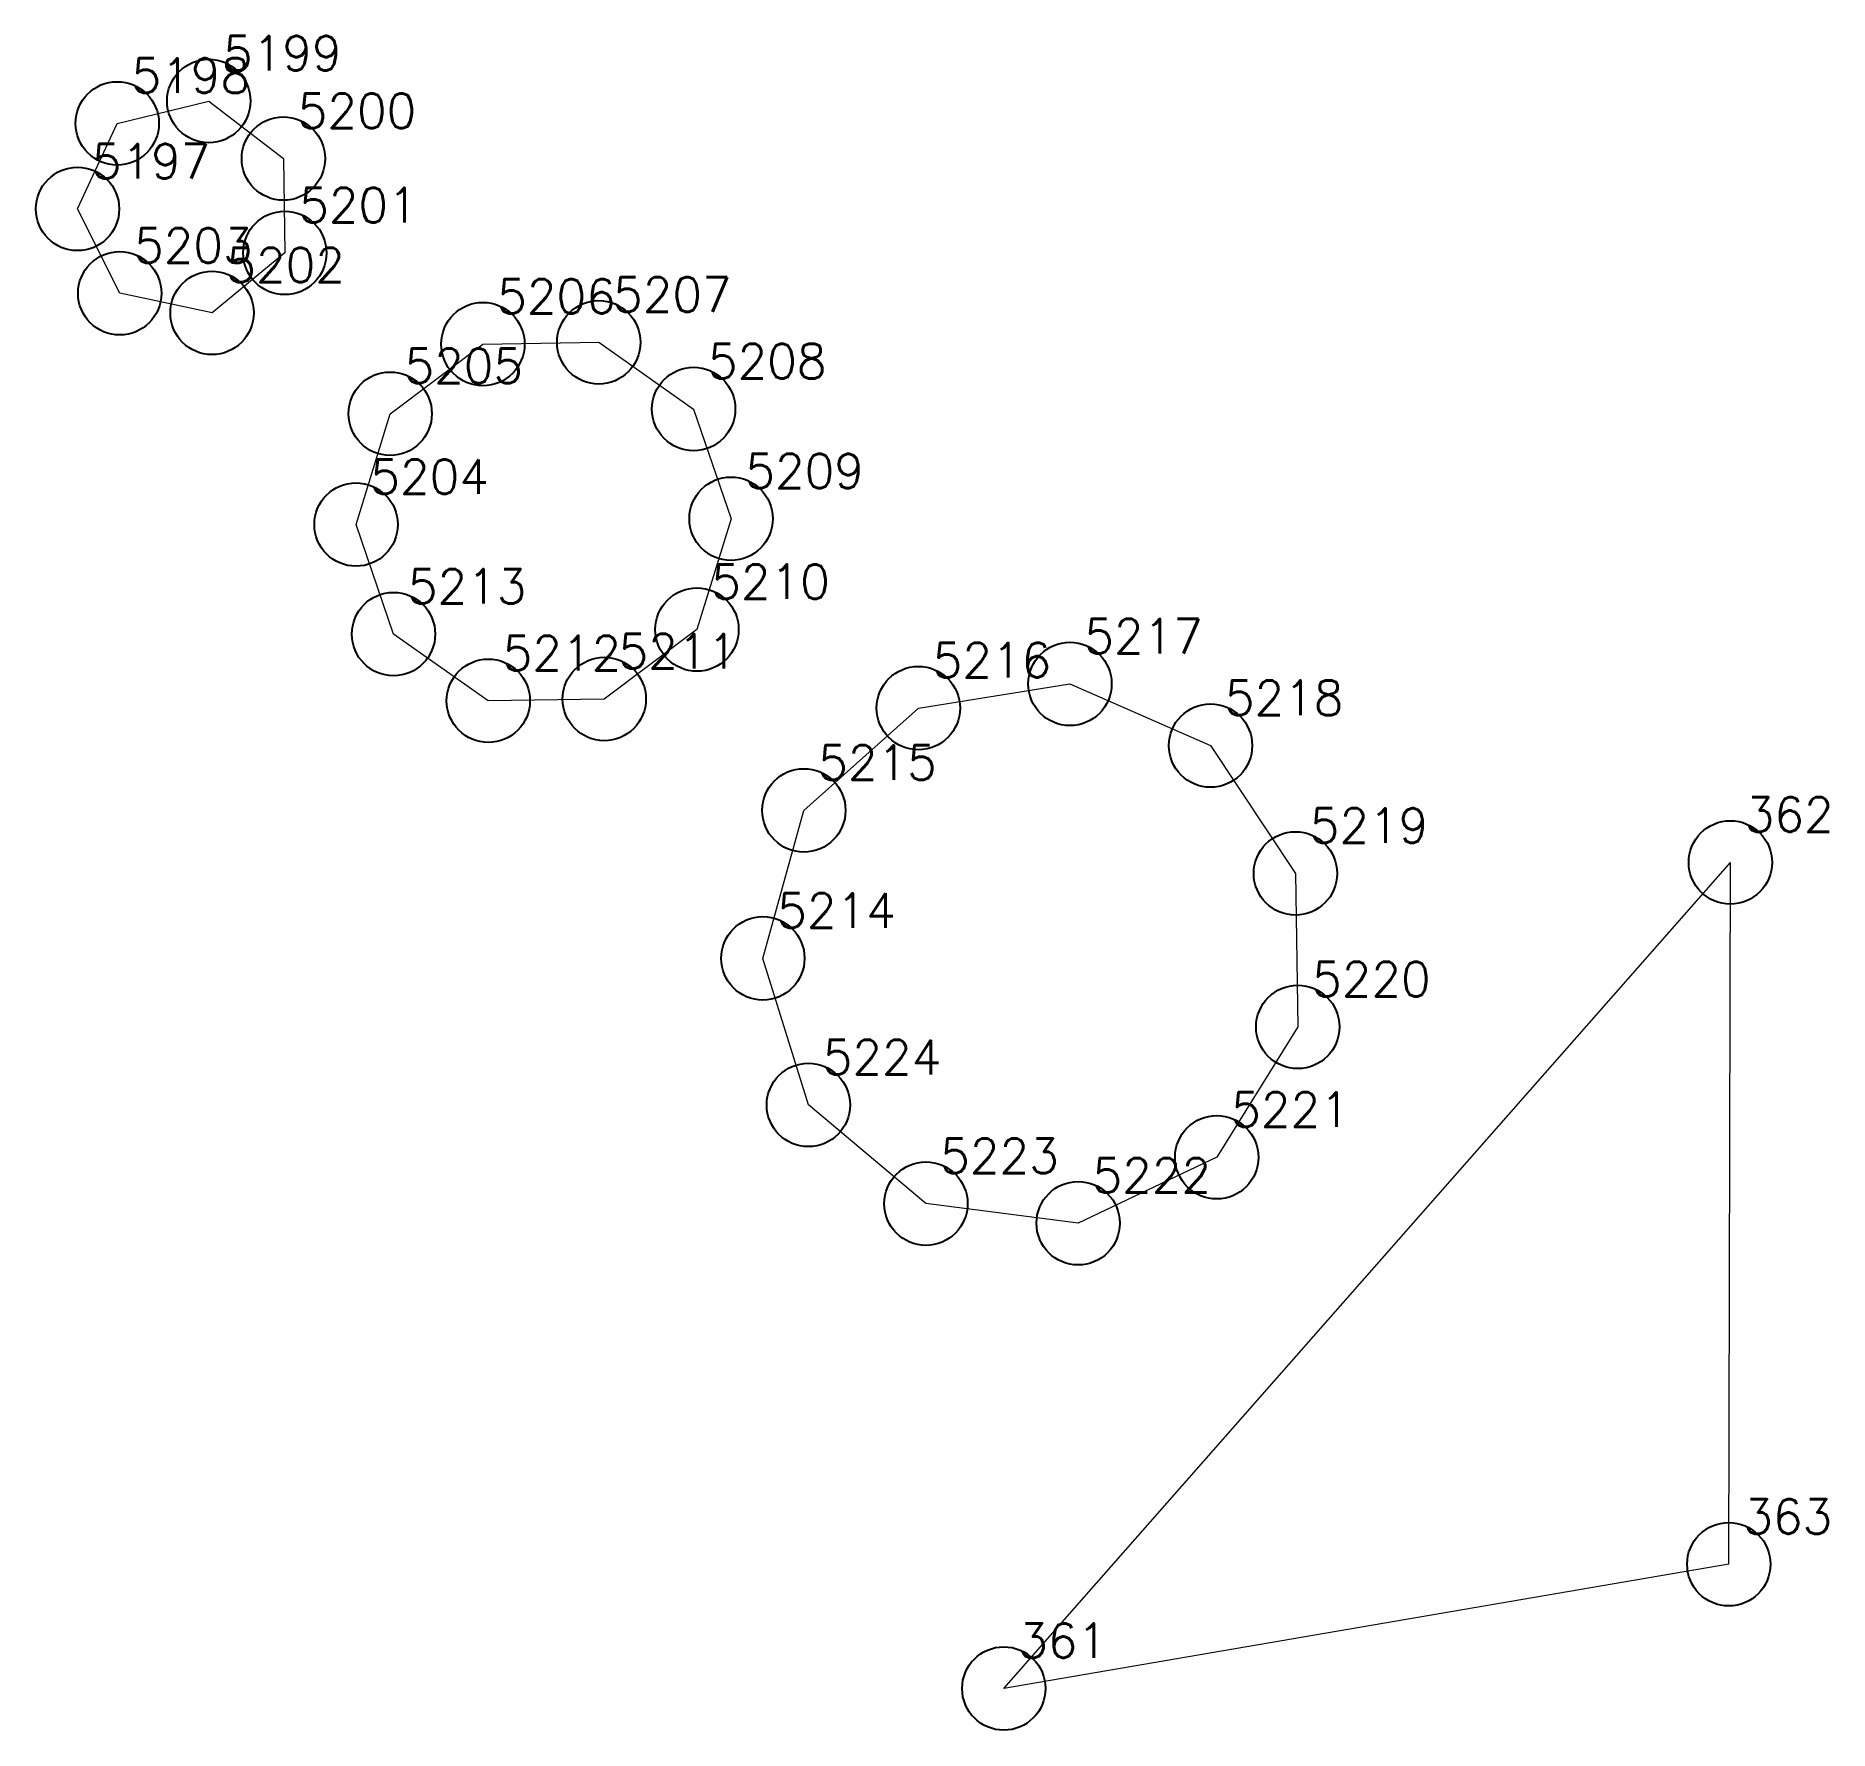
# Model space of a CAD drawing. Extents: x 1391501 to 1398271, y 354915 to 360782.
# Drawn here: x 1393396.9 to 1393413.03, y 358099.72 to 358114.96 of the extents above; entities that cross this region are included whole.
import ezdxf

# ---------------------------------------------------------------- set-up
doc = ezdxf.new("R2010")
doc.units = 0
doc.header["$PDMODE"] = 33
doc.header["$PDSIZE"] = 0.75
doc.layers.add('12 - ценные элементы визуального восприятия территории', color=7, linetype='Continuous')
doc.styles.get("Standard").update_dxf_attribs({"font": 'simplex.shx'})

msp = doc.modelspace()

# ---------------------------------------------------------------- texts
at = {"color": 7}
for s, p in [('5199', (1393398.583, 358114.651)), ('5198', (1393397.759, 358114.449)), ('5200', (1393399.254, 358114.132)), ('5197', (1393397.402, 358113.679)), ('5201', (1393399.267, 358113.284)), ('5203', (1393397.782, 358112.921)), ('5202', (1393398.612, 358112.745)), ('5206', (1393401.049, 358112.463)), ('5207', (1393402.092, 358112.479)), ('5205', (1393400.215, 358111.837)), ('5208', (1393402.945, 358111.879)), ('5204', (1393399.908, 358110.841)), ('5209', (1393403.282, 358110.892)), ('5213', (1393400.245, 358109.854)), ('5210', (1393402.975, 358109.896)), ('5217', (1393406.331, 358109.406)), ('5212', (1393401.098, 358109.254)), ('5211', (1393402.141, 358109.27)), ('5216', (1393404.967, 358109.189)), ('5218', (1393407.596, 358108.852)), ('5215', (1393403.937, 358108.269)), ('5219', (1393408.36, 358107.702)), ('5214', (1393403.568, 358106.938)), ('5220', (1393408.381, 358106.321)), ('5224', (1393403.978, 358105.619)), ('5221', (1393407.653, 358105.147)), ('5223', (1393405.035, 358104.73)), ('5222', (1393406.405, 358104.555))]:
    msp.add_text(s, height=0.3111, dxfattribs=at).set_placement(p)
at = {"layer": '12 - ценные элементы визуального восприятия территории', "color": 7}
for s, p in [('362', (1393412.273, 358107.801)), ('363', (1393412.26, 358101.486)), ('361', (1393405.736, 358100.369))]:
    msp.add_text(s, height=0.3111, dxfattribs=at).set_placement(p)

# ---------------------------------------------------------------- linework, layer by layer
for p in [(1393398.454, 358114.376), (1393397.63, 358114.175), (1393399.125, 358113.858), (1393397.273, 358113.405), (1393399.138, 358113.009), (1393397.653, 358112.646), (1393398.483, 358112.47), (1393400.92, 358112.189), (1393401.963, 358112.205), (1393400.086, 358111.563), (1393402.816, 358111.605), (1393399.779, 358110.566), (1393403.153, 358110.618), (1393402.846, 358109.621), (1393400.116, 358109.58), (1393406.202, 358109.132), (1393400.969, 358108.98), (1393402.012, 358108.996), (1393404.838, 358108.914), (1393407.467, 358108.577), (1393403.808, 358107.994), (1393408.231, 358107.427), (1393403.439, 358106.663), (1393408.252, 358106.046), (1393403.849, 358105.344), (1393407.523, 358104.873), (1393404.906, 358104.456), (1393406.276, 358104.28)]:
    msp.add_point(p)
at = {"layer": '12 - ценные элементы визуального восприятия территории', "color": 7, "lineweight": 20}
for points in [[(1393397.273, 358113.405), (1393397.63, 358114.175), (1393398.454, 358114.376), (1393399.125, 358113.858), (1393399.138, 358113.009), (1393398.483, 358112.47), (1393397.653, 358112.646), (1393397.273, 358113.405)], [(1393399.779, 358110.566), (1393400.086, 358111.563), (1393400.92, 358112.189), (1393401.963, 358112.205), (1393402.816, 358111.605), (1393403.153, 358110.618), (1393402.846, 358109.621), (1393402.012, 358108.996), (1393400.969, 358108.98), (1393400.116, 358109.58), (1393399.779, 358110.566)], [(1393403.439, 358106.663), (1393403.808, 358107.994), (1393404.838, 358108.914), (1393406.202, 358109.132), (1393407.467, 358108.577), (1393408.231, 358107.427), (1393408.252, 358106.046), (1393407.523, 358104.873), (1393406.276, 358104.28), (1393404.906, 358104.456), (1393403.849, 358105.344), (1393403.439, 358106.663)]]:
    msp.add_lwpolyline(points, close=True, dxfattribs=at)
for points in [[(1393405.607, 358100.094), (1393412.144, 358107.526)], [(1393412.13, 358101.212), (1393412.144, 358107.526)], [(1393412.13, 358101.212), (1393405.607, 358100.094)]]:
    msp.add_lwpolyline(points, dxfattribs=at)
at = {"layer": '12 - ценные элементы визуального восприятия территории'}
for p in [(1393412.144, 358107.526), (1393412.13, 358101.212), (1393405.607, 358100.094)]:
    msp.add_point(p, dxfattribs=at)

msp.set_redraw_order([(e.dxf.handle, doc.entitydb.next_handle()) for e in msp.query("TEXT MTEXT ATTDEF DIMENSION ARC_DIMENSION")])  # texts and dimensions are drawn at this point

doc.saveas('drawing.dxf')
